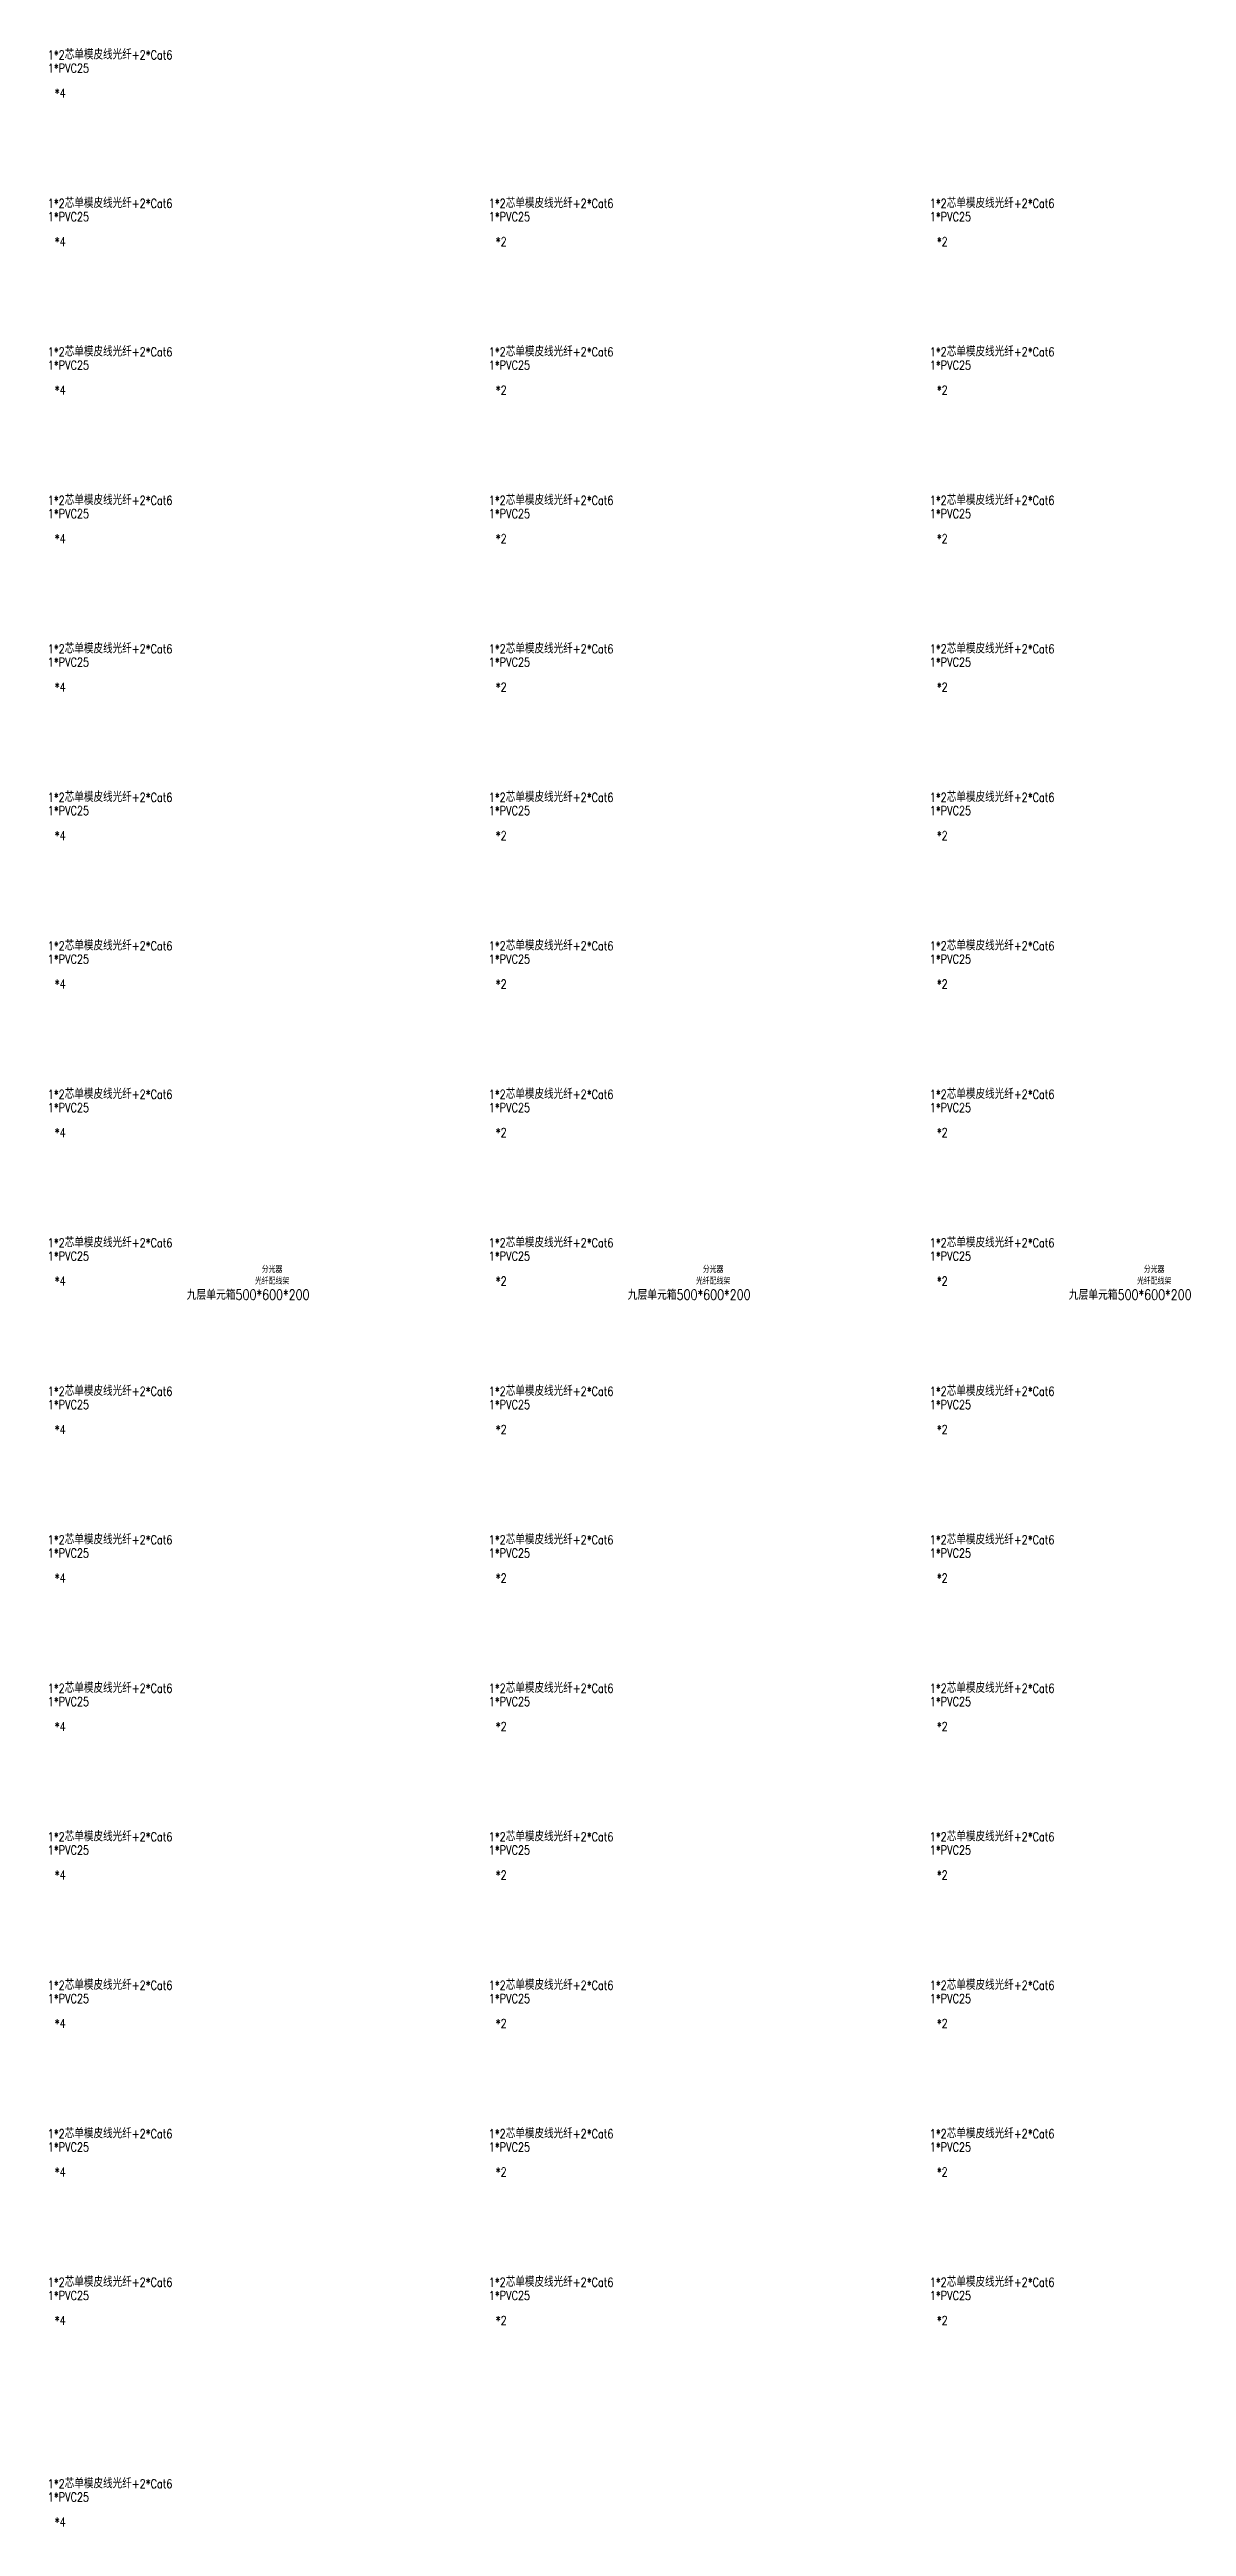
# Model space of a CAD drawing. Extents: x 2114868 to 5528286, y 1846921 to 2016792.
# Drawn here: x 3980182 to 4000291, y 1867879 to 1911666 of the extents above; entities that cross this region are included whole.
import ezdxf
from ezdxf.enums import TextEntityAlignment as Align

# ---------------------------------------------------------------- set-up
doc = ezdxf.new("R2010")
doc.units = 0
doc.header["$LTSCALE"] = 1000
doc.header["$MEASUREMENT"] = 0
doc.layers.add('智能化', color=7, linetype='Continuous')
doc.styles.add('_TEL_DIM', font='SIMPLEX', dxfattribs={"width": 0.8, "height": 3.5, "bigfont": 'HZTXT'})

msp = doc.modelspace()

# ---------------------------------------------------------------- texts
at = {"layer": '智能化', "color": 120, "style": '_TEL_DIM', "width": 0.8}
for s, height, p in [('1*2芯单模皮线光纤+2*Cat6', 156.79, (3980150, 1911493)), ('1*PVC25', 156.8, (3980150, 1911258)), ('1*2芯单模皮线光纤+2*Cat6', 156.79, (3980150, 1908868)), ('1*PVC25', 156.8, (3980150, 1908633)), ('1*2芯单模皮线光纤+2*Cat6', 156.79, (3987950, 1908868)), ('1*PVC25', 156.8, (3987950, 1908633)), ('1*2芯单模皮线光纤+2*Cat6', 156.79, (3995750, 1908868)), ('1*PVC25', 156.8, (3995750, 1908633)), ('1*2芯单模皮线光纤+2*Cat6', 156.79, (3980150, 1906243)), ('1*PVC25', 156.8, (3980150, 1906008)), ('1*2芯单模皮线光纤+2*Cat6', 156.79, (3987950, 1906243)), ('1*PVC25', 156.8, (3987950, 1906008)), ('1*2芯单模皮线光纤+2*Cat6', 156.79, (3995750, 1906243)), ('1*PVC25', 156.8, (3995750, 1906008)), ('1*2芯单模皮线光纤+2*Cat6', 156.79, (3980150, 1903618)), ('1*PVC25', 156.8, (3980150, 1903383)), ('1*2芯单模皮线光纤+2*Cat6', 156.79, (3987950, 1903618)), ('1*PVC25', 156.8, (3987950, 1903383)), ('1*2芯单模皮线光纤+2*Cat6', 156.79, (3995750, 1903618)), ('1*PVC25', 156.8, (3995750, 1903383)), ('1*2芯单模皮线光纤+2*Cat6', 156.79, (3980150, 1900993)), ('1*PVC25', 156.8, (3980150, 1900758)), ('1*2芯单模皮线光纤+2*Cat6', 156.79, (3987950, 1900993)), ('1*PVC25', 156.8, (3987950, 1900758)), ('1*2芯单模皮线光纤+2*Cat6', 156.79, (3995750, 1900993)), ('1*PVC25', 156.8, (3995750, 1900758)), ('1*2芯单模皮线光纤+2*Cat6', 156.79, (3980150, 1898368)), ('1*PVC25', 156.8, (3980150, 1898133)), ('1*2芯单模皮线光纤+2*Cat6', 156.79, (3987950, 1898368)), ('1*PVC25', 156.8, (3987950, 1898133)), ('1*2芯单模皮线光纤+2*Cat6', 156.79, (3995750, 1898368)), ('1*PVC25', 156.8, (3995750, 1898133)), ('1*2芯单模皮线光纤+2*Cat6', 156.79, (3980150, 1895743)), ('1*PVC25', 156.8, (3980150, 1895508)), ('1*2芯单模皮线光纤+2*Cat6', 156.79, (3987950, 1895743)), ('1*PVC25', 156.8, (3987950, 1895508)), ('1*2芯单模皮线光纤+2*Cat6', 156.79, (3995750, 1895743)), ('1*PVC25', 156.8, (3995750, 1895508)), ('1*2芯单模皮线光纤+2*Cat6', 156.79, (3980150, 1893118)), ('1*PVC25', 156.8, (3980150, 1892883)), ('1*2芯单模皮线光纤+2*Cat6', 156.79, (3987950, 1893118)), ('1*PVC25', 156.8, (3987950, 1892883)), ('1*2芯单模皮线光纤+2*Cat6', 156.79, (3995750, 1893118)), ('1*PVC25', 156.8, (3995750, 1892883)), ('1*2芯单模皮线光纤+2*Cat6', 156.79, (3980150, 1890493)), ('1*PVC25', 156.8, (3980150, 1890258)), ('1*2芯单模皮线光纤+2*Cat6', 156.79, (3987950, 1890493)), ('1*PVC25', 156.8, (3987950, 1890258)), ('1*2芯单模皮线光纤+2*Cat6', 156.79, (3995750, 1890493)), ('1*PVC25', 156.8, (3995750, 1890258)), ('1*2芯单模皮线光纤+2*Cat6', 156.79, (3980150, 1887868)), ('1*PVC25', 156.8, (3980150, 1887633)), ('1*2芯单模皮线光纤+2*Cat6', 156.79, (3987950, 1887868)), ('1*PVC25', 156.8, (3987950, 1887633)), ('1*2芯单模皮线光纤+2*Cat6', 156.79, (3995750, 1887868)), ('1*PVC25', 156.8, (3995750, 1887633)), ('1*2芯单模皮线光纤+2*Cat6', 156.79, (3980150, 1885243)), ('1*PVC25', 156.8, (3980150, 1885008)), ('1*2芯单模皮线光纤+2*Cat6', 156.79, (3987950, 1885243)), ('1*PVC25', 156.8, (3987950, 1885008)), ('1*2芯单模皮线光纤+2*Cat6', 156.79, (3995750, 1885243)), ('1*PVC25', 156.8, (3995750, 1885008)), ('1*2芯单模皮线光纤+2*Cat6', 156.79, (3980150, 1882618)), ('1*PVC25', 156.8, (3980150, 1882383)), ('1*2芯单模皮线光纤+2*Cat6', 156.79, (3987950, 1882618)), ('1*PVC25', 156.8, (3987950, 1882383)), ('1*2芯单模皮线光纤+2*Cat6', 156.79, (3995750, 1882618)), ('1*PVC25', 156.8, (3995750, 1882383)), ('1*2芯单模皮线光纤+2*Cat6', 156.79, (3980150, 1879993)), ('1*PVC25', 156.8, (3980150, 1879758)), ('1*2芯单模皮线光纤+2*Cat6', 156.79, (3987950, 1879993)), ('1*PVC25', 156.8, (3987950, 1879758)), ('1*2芯单模皮线光纤+2*Cat6', 156.79, (3995750, 1879993)), ('1*PVC25', 156.8, (3995750, 1879758)), ('1*2芯单模皮线光纤+2*Cat6', 156.79, (3980150, 1877368)), ('1*PVC25', 156.8, (3980150, 1877133)), ('1*2芯单模皮线光纤+2*Cat6', 156.79, (3987950, 1877368)), ('1*PVC25', 156.8, (3987950, 1877133)), ('1*2芯单模皮线光纤+2*Cat6', 156.79, (3995750, 1877368)), ('1*PVC25', 156.8, (3995750, 1877133)), ('1*2芯单模皮线光纤+2*Cat6', 156.79, (3980150, 1874743)), ('1*PVC25', 156.8, (3980150, 1874508)), ('1*2芯单模皮线光纤+2*Cat6', 156.79, (3987950, 1874743)), ('1*PVC25', 156.8, (3987950, 1874508)), ('1*2芯单模皮线光纤+2*Cat6', 156.79, (3995750, 1874743)), ('1*PVC25', 156.8, (3995750, 1874508)), ('1*2芯单模皮线光纤+2*Cat6', 156.79, (3980150, 1872118)), ('1*PVC25', 156.8, (3980150, 1871883)), ('1*2芯单模皮线光纤+2*Cat6', 156.79, (3987950, 1872118)), ('1*PVC25', 156.8, (3987950, 1871883)), ('1*2芯单模皮线光纤+2*Cat6', 156.79, (3995750, 1872118)), ('1*PVC25', 156.8, (3995750, 1871883)), ('1*2芯单模皮线光纤+2*Cat6', 156.79, (3980150, 1868555)), ('1*PVC25', 156.8, (3980150, 1868320))]:
    msp.add_text(s, height=height, dxfattribs=at).set_placement(p)
at = {"layer": '智能化', "color": 3, "style": '_TEL_DIM', "width": 0.8}
for s, p in [('*4', (3980274, 1910817)), ('*4', (3980274, 1908192)), ('*2', (3988074, 1908192)), ('*2', (3995874, 1908192)), ('*4', (3980274, 1905567)), ('*2', (3988074, 1905567)), ('*2', (3995874, 1905567)), ('*4', (3980274, 1902942)), ('*2', (3988074, 1902942)), ('*2', (3995874, 1902942)), ('*4', (3980274, 1900317)), ('*2', (3988074, 1900317)), ('*2', (3995874, 1900317)), ('*4', (3980274, 1897692)), ('*2', (3988074, 1897692)), ('*2', (3995874, 1897692)), ('*4', (3980274, 1895067)), ('*2', (3988074, 1895067)), ('*2', (3995874, 1895067)), ('*4', (3980274, 1892442)), ('*2', (3988074, 1892442)), ('*2', (3995874, 1892442)), ('*4', (3980274, 1889817)), ('*2', (3988074, 1889817)), ('*2', (3995874, 1889817)), ('*4', (3980274, 1887192)), ('*2', (3988074, 1887192)), ('*2', (3995874, 1887192)), ('*4', (3980274, 1884567)), ('*2', (3988074, 1884567)), ('*2', (3995874, 1884567)), ('*4', (3980274, 1881942)), ('*2', (3988074, 1881942)), ('*2', (3995874, 1881942)), ('*4', (3980274, 1879317)), ('*2', (3988074, 1879317)), ('*2', (3995874, 1879317)), ('*4', (3980274, 1876692)), ('*2', (3988074, 1876692)), ('*2', (3995874, 1876692)), ('*4', (3980274, 1874067)), ('*2', (3988074, 1874067)), ('*2', (3995874, 1874067)), ('*4', (3980274, 1871442)), ('*2', (3988074, 1871442)), ('*2', (3995874, 1871442)), ('*4', (3980274, 1867879))]:
    msp.add_text(s, height=156.8, dxfattribs=at).set_placement(p)
at = {"layer": '智能化', "color": 2, "linetype": 'ByBlock', "style": '_TEL_DIM', "width": 0.8}
for s, height, p in [('光纤配线架', 112.5, (3984119, 1889893)), ('分光器', 112.5, (3984119, 1890100)), ('光纤配线架', 112.5, (3991919, 1889893)), ('分光器', 112.5, (3991919, 1890100)), ('光纤配线架', 112.5, (3999719, 1889893)), ('分光器', 112.5, (3999719, 1890100)), ('九层单元箱500*600*200', 180, (3983695, 1889654)), ('九层单元箱500*600*200', 180, (3991495, 1889654)), ('九层单元箱500*600*200', 180, (3999295, 1889654))]:
    msp.add_text(s, height=height, dxfattribs=at).set_placement(p, align=Align.MIDDLE_CENTER)

doc.saveas('drawing.dxf')
